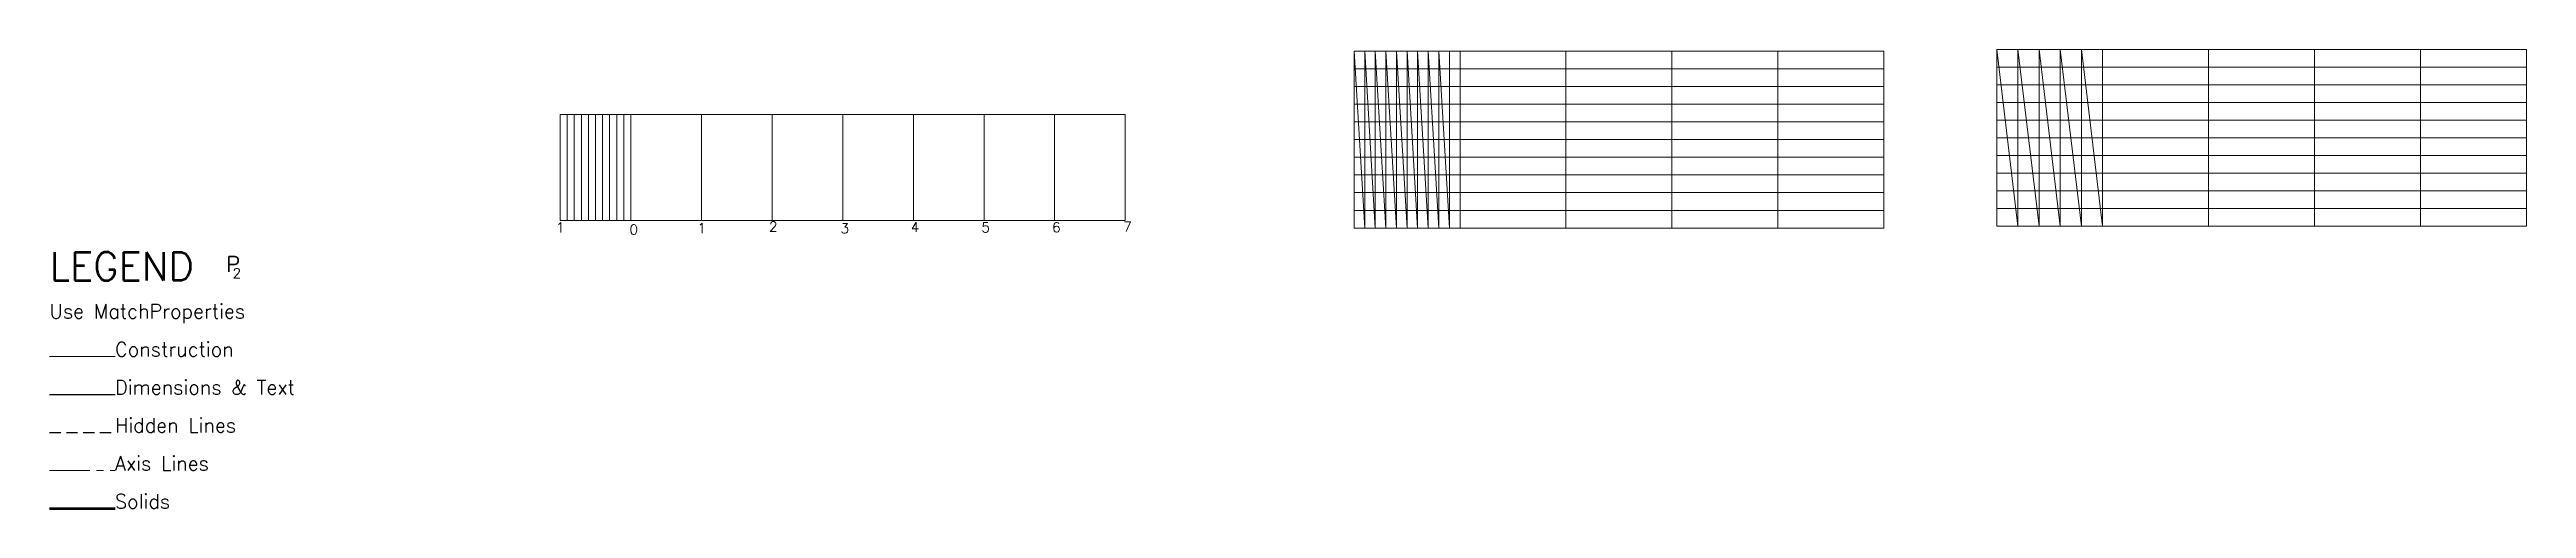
# Model space of a CAD drawing. Header units: millimetres. Extents: x -9631 to 7217, y -631 to 1394.
# Drawn here: x 5318 to 6020, y 381 to 511 of the extents above; entities that cross this region are included whole.
import ezdxf

# ---------------------------------------------------------------- set-up
doc = ezdxf.new("R2010")
doc.units = ezdxf.units.MM
doc.linetypes.add('CENTER2', pattern=[28.575, 19.05, -3.175, 3.175, -3.175])
doc.linetypes.add('HIDDEN2', pattern=[4.7625, 3.175, -1.5875])
doc.layers.get('0').update_dxf_attribs({"lineweight": 15})
for name, color, linetype, lineweight in [('Annotations', 7, 'Continuous', 30), ('Axis', 7, 'CENTER2', 20), ('Hidden', 7, 'HIDDEN2', 30), ('Solid', 7, 'Continuous', 80)]:
    doc.layers.add(name, color=color, linetype=linetype, lineweight=lineweight)
doc.styles.get("Standard").update_dxf_attribs({"font": 'simplex8.shx'})

msp = doc.modelspace()

# ---------------------------------------------------------------- texts
for s, p in [('Use MatchProperties', (5318.379, 435.05)), ('Construction', (5336.918, 424.295))]:
    msp.add_text(s, height=4).set_placement(p)
at = {"layer": 'Annotations'}
for s, height, p in [('1', 2.8, (5461.794, 459.366)), ('0', 2.8, (5482.586, 458.786)), ('1', 2.8, (5501.839, 459.182)), ('2', 2.8, (5522.091, 459.613)), ('3', 2.8, (5542.354, 459.117)), ('4', 2.8, (5562.222, 459.488)), ('5', 2.8, (5582.234, 459.377)), ('6', 2.8, (5602.25, 459.42)), ('7', 2.8, (5622.361, 459.607)), ('P', 4.375, (5368.415, 448.209)), ('2', 2.8, (5370.203, 446.401)), ('Dimensions & Text', 4, (5336.918, 413.54))]:
    msp.add_text(s, height=height, dxfattribs=at).set_placement(p)
at = {"layer": 'Axis'}
msp.add_text('Axis Lines', height=4, dxfattribs=at).set_placement((5336.918, 392.031))
at = {"layer": 'Hidden'}
msp.add_text('Hidden Lines', height=4, dxfattribs=at).set_placement((5336.918, 402.785))
at = {"layer": 'Solid'}
for s, height, p in [('LEGEND', 8, (5318.379, 445.805)), ('Solids', 4, (5336.918, 381.276))]:
    msp.add_text(s, height=height, dxfattribs=at).set_placement(p)

# ---------------------------------------------------------------- linework, layer by layer
for p, q in [((5687.749, 510.616), (5837.749, 510.616)), ((5687.749, 510.616), (5687.749, 460.616)), ((5690.747, 460.616), (5687.749, 510.616)), ((5687.749, 505.616), (5837.749, 505.616)), ((5693.746, 460.616), (5690.747, 510.616)), ((5690.747, 510.616), (5690.747, 460.616)), ((5696.745, 460.616), (5693.746, 510.616)), ((5693.746, 510.616), (5693.746, 460.616)), ((5699.743, 460.616), (5696.745, 510.616)), ((5696.745, 510.616), (5696.745, 460.616)), ((5702.742, 460.616), (5699.743, 510.616)), ((5699.743, 510.616), (5699.743, 460.616)), ((5705.74, 460.616), (5702.742, 510.616)), ((5702.742, 510.616), (5702.742, 460.616)), ((5708.739, 460.616), (5705.74, 510.616)), ((5705.74, 510.616), (5705.74, 460.616)), ((5711.737, 460.616), (5708.739, 510.616)), ((5708.739, 510.616), (5708.739, 460.616)), ((5714.736, 460.616), (5711.737, 510.616)), ((5711.737, 510.616), (5711.737, 460.616)), ((5714.736, 510.616), (5714.736, 460.616)), ((5717.735, 510.616), (5717.735, 460.616)), ((5747.72, 510.616), (5747.72, 460.616)), ((5777.749, 510.616), (5777.749, 460.616)), ((5807.749, 510.616), (5807.749, 460.616)), ((5837.749, 510.616), (5837.749, 460.616)), ((5869.684, 511.101), (6019.684, 511.101)), ((5869.684, 511.101), (5869.684, 461.101)), ((5875.684, 461.101), (5869.684, 511.101)), ((5869.684, 506.101), (6019.684, 506.101)), ((5875.684, 511.101), (5875.684, 461.101)), ((5881.684, 461.101), (5875.684, 511.101)), ((5881.684, 511.101), (5881.684, 461.101)), ((5887.684, 461.101), (5881.684, 511.101)), ((5887.684, 511.101), (5887.684, 461.101)), ((5893.684, 461.101), (5887.684, 511.101)), ((5893.684, 461.101), (5887.684, 511.101)), ((5893.684, 511.101), (5893.684, 461.101)), ((5899.684, 461.101), (5893.684, 511.101)), ((5899.684, 511.101), (5899.684, 461.101)), ((5929.684, 511.101), (5929.684, 461.101)), ((5959.684, 511.101), (5959.684, 461.101)), ((5989.684, 511.101), (5989.684, 461.101)), ((6019.684, 511.101), (6019.684, 461.101)), ((5687.749, 500.616), (5837.749, 500.616)), ((5869.684, 501.101), (6019.684, 501.101)), ((5462.966, 492.754), (5622.966, 492.754)), ((5462.966, 492.754), (5462.966, 462.754)), ((5464.966, 492.754), (5464.966, 462.754)), ((5466.966, 492.754), (5466.966, 462.754)), ((5468.966, 492.754), (5468.966, 462.754)), ((5470.966, 492.754), (5470.966, 462.754)), ((5472.966, 492.754), (5472.966, 462.754)), ((5474.966, 492.754), (5474.966, 462.754)), ((5476.966, 492.754), (5476.966, 462.754)), ((5478.966, 492.754), (5478.966, 462.754)), ((5480.966, 492.754), (5480.966, 462.754)), ((5482.966, 492.754), (5482.966, 462.754)), ((5502.966, 492.754), (5502.966, 462.754)), ((5522.966, 492.754), (5522.966, 462.754)), ((5542.966, 492.754), (5542.966, 462.754)), ((5562.966, 492.754), (5562.966, 462.754)), ((5582.966, 492.754), (5582.966, 462.754)), ((5602.966, 492.754), (5602.966, 462.754)), ((5622.966, 492.754), (5622.966, 462.754)), ((5687.749, 495.616), (5837.749, 495.616)), ((5869.684, 496.101), (6019.684, 496.101)), ((5869.684, 491.101), (6019.684, 491.101)), ((5687.749, 490.616), (5837.749, 490.616)), ((5687.749, 485.616), (5837.749, 485.616)), ((5869.684, 486.101), (6019.684, 486.101)), ((5687.749, 480.616), (5837.749, 480.616)), ((5869.684, 481.101), (6019.684, 481.101)), ((5687.749, 475.616), (5837.749, 475.616)), ((5687.749, 470.616), (5837.749, 470.616)), ((5869.684, 476.101), (6019.684, 476.101)), ((5869.684, 471.101), (6019.684, 471.101)), ((5687.749, 465.616), (5837.749, 465.616)), ((5869.684, 466.101), (6019.684, 466.101)), ((5462.966, 462.754), (5622.966, 462.754)), ((5687.749, 460.616), (5837.749, 460.616)), ((5687.749, 460.616), (5717.735, 460.616)), ((5869.684, 461.101), (6019.684, 461.101)), ((5318.379, 424.295), (5336.918, 424.295))]:
    msp.add_line(p, q)
at = {"layer": 'Annotations'}
msp.add_line((5318.379, 413.54), (5336.918, 413.54), dxfattribs=at)
at = {"layer": 'Axis', "ltscale": 0.6}
msp.add_line((5318.379, 392.031), (5336.918, 392.031), dxfattribs=at)
at = {"layer": 'Hidden'}
msp.add_line((5318.379, 402.785), (5336.918, 402.785), dxfattribs=at)
at = {"layer": 'Solid'}
msp.add_line((5318.379, 381.276), (5336.918, 381.276), dxfattribs=at)

msp.set_redraw_order([(e.dxf.handle, doc.entitydb.next_handle()) for e in msp.query("TEXT MTEXT ATTDEF DIMENSION ARC_DIMENSION")])  # texts and dimensions are drawn at this point

doc.saveas('drawing.dxf')
